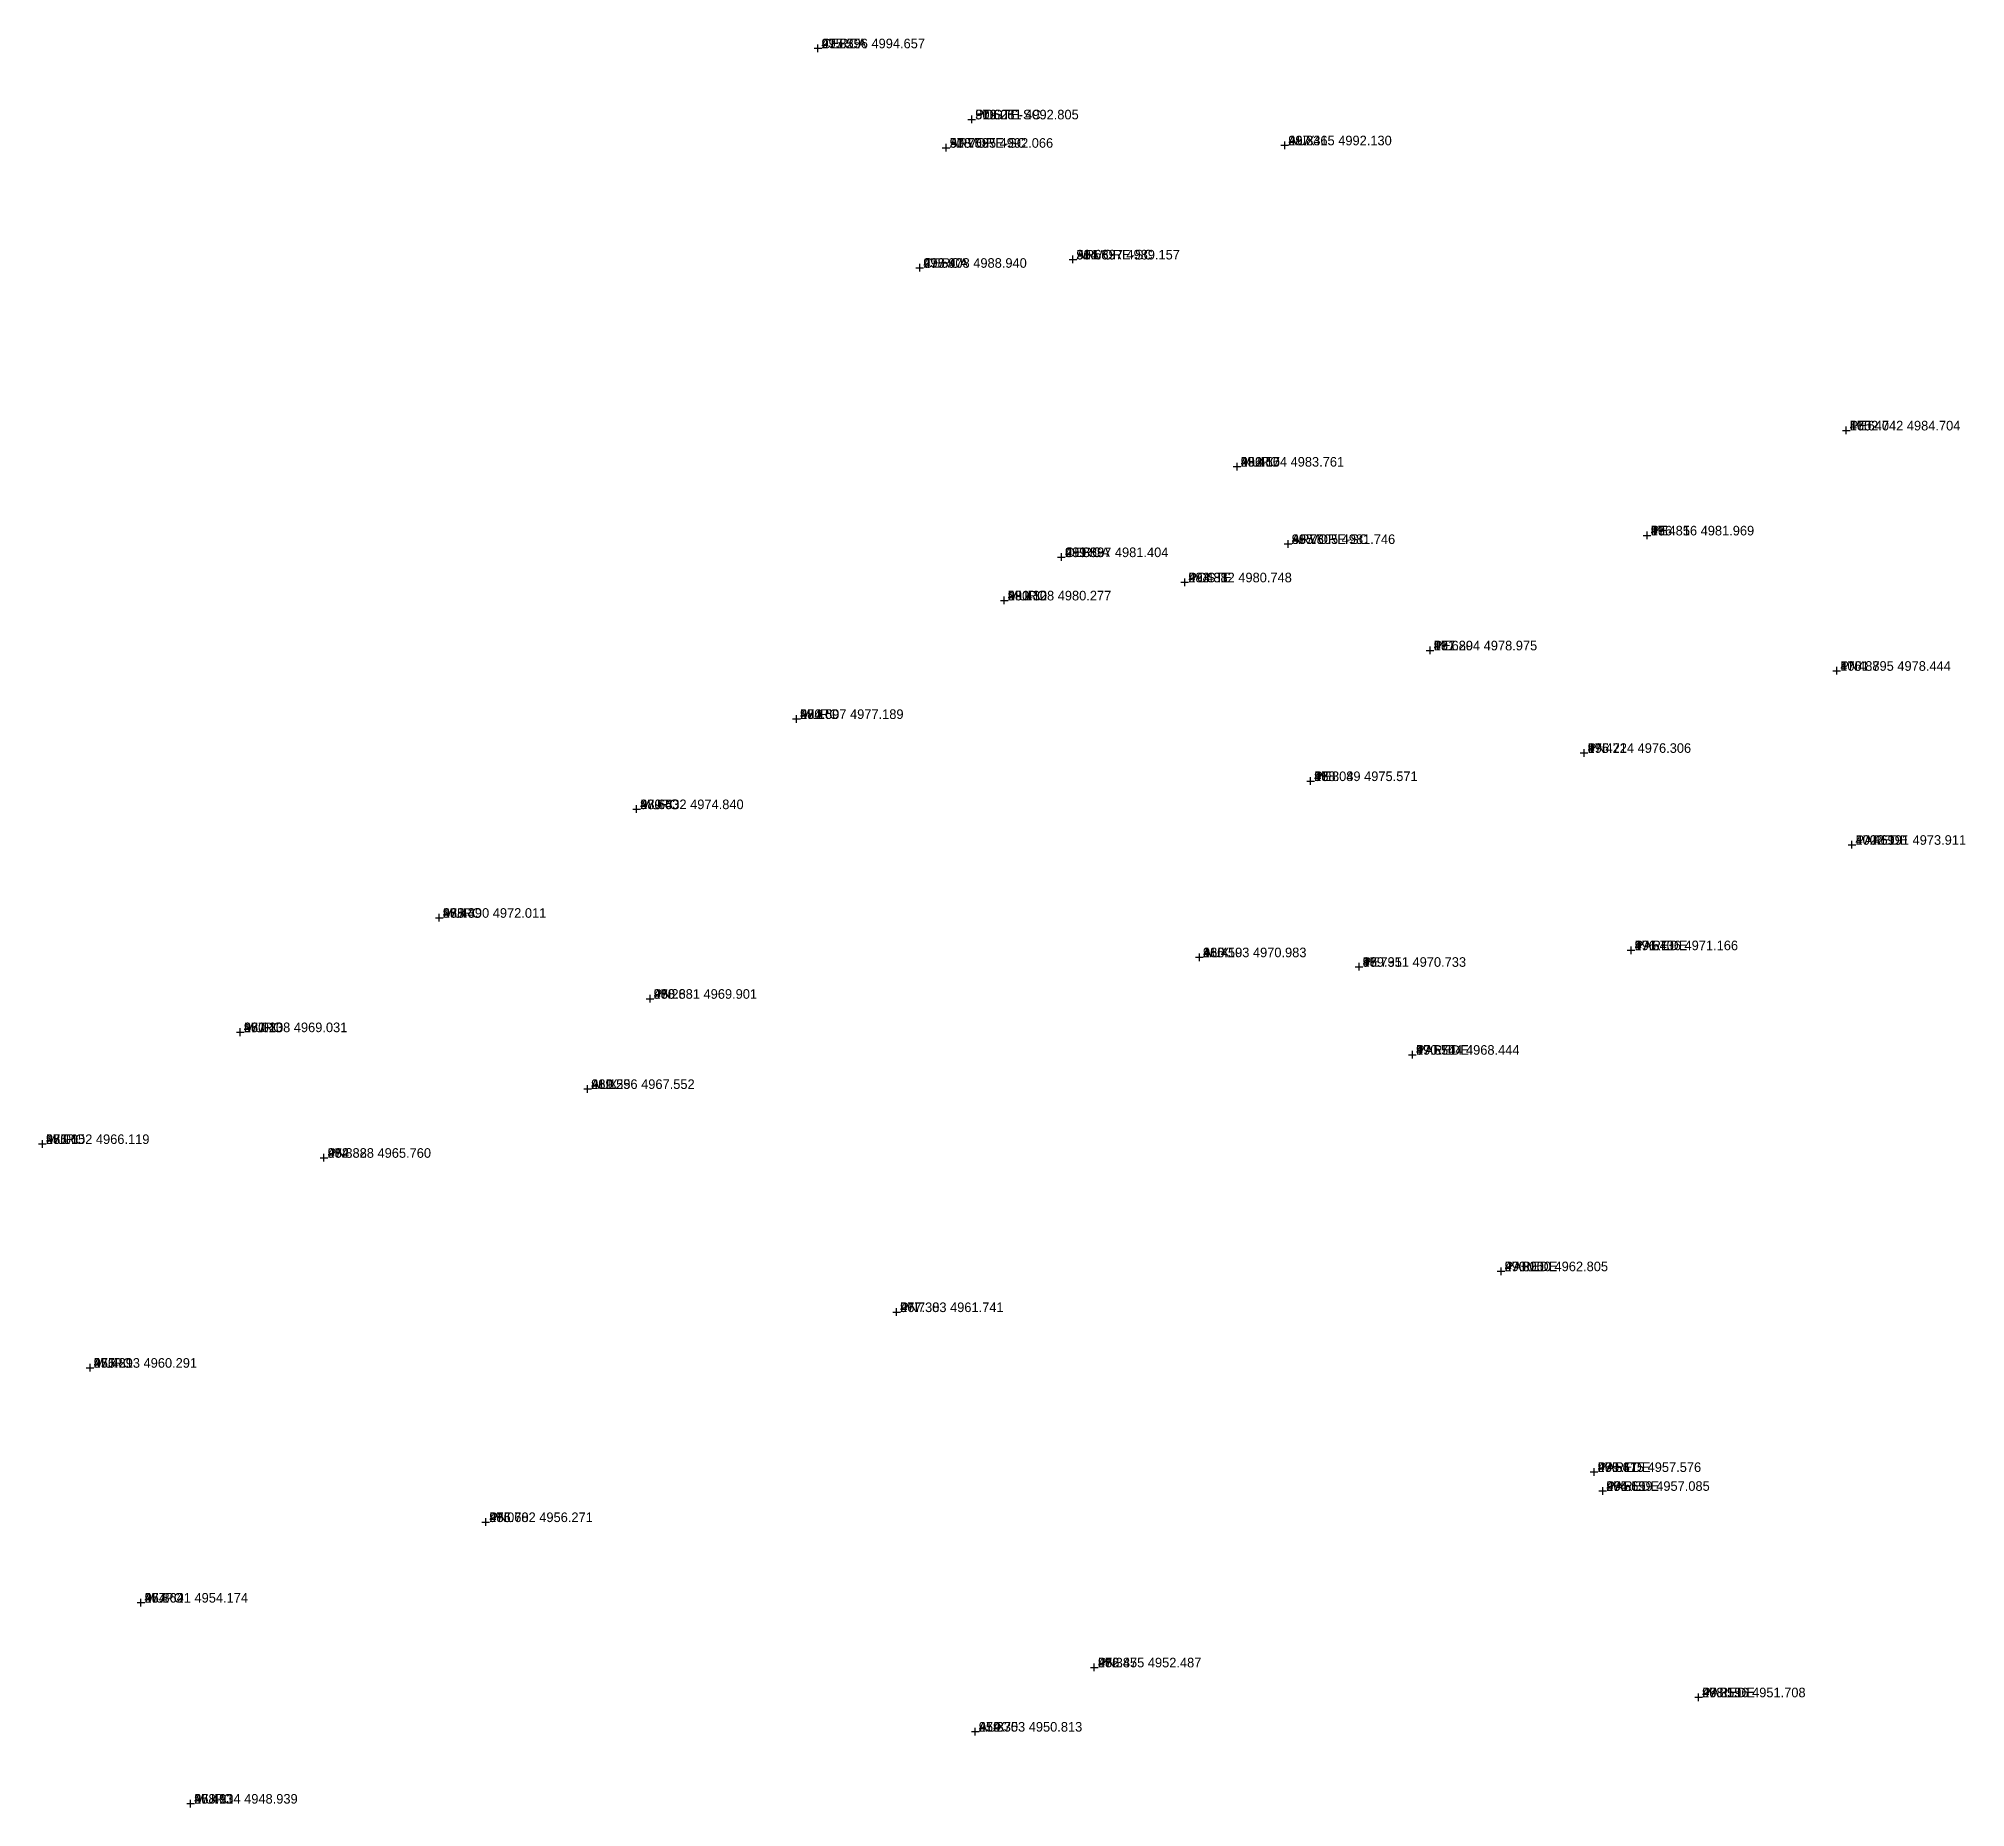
# Model space of a CAD drawing. Extents: x 955 to 1096, y 4914 to 5043.
# Drawn here: x 955 to 1005.1, y 4948.8 to 4994.9 of the extents above; entities that cross this region are included whole.
import ezdxf

# ---------------------------------------------------------------- set-up
doc = ezdxf.new("R2010")
doc.units = 0
doc.linetypes.add('1', pattern=[0])
doc.layers.get('0').update_dxf_attribs({"linetype": '1'})
doc.styles.add('STD', font='txt')

msp = doc.modelspace()

# ---------------------------------------------------------------- texts
at = {"layer": 'CO_ORDS', "color": 3, "style": 'STD'}
for s, p in [(' 975.256 4994.657', (975.2558, 4994.6567, 49.8589)), (' 979.261 4992.805', (979.2606, 4992.8052, 51.6079)), (' 978.595 4992.066', (978.5948, 4992.0661, 51.7076)), (' 987.415 4992.130', (987.4154, 4992.1298, 49.8363)), (' 977.908 4988.940', (977.9079, 4988.9399, 49.5468)), (' 981.897 4989.157', (981.8966, 4989.1566, 51.6634)), (' 1002.042 4984.704', (1002.042, 4984.7039, 47.6468)), (' 986.174 4983.761', (986.1741, 4983.761, 49.4562)), (' 996.856 4981.969', (996.8564, 4981.969, 47.4809)), (' 981.597 4981.404', (981.597, 4981.4042, 49.3877)), (' 987.505 4981.746', (987.5051, 4981.7461, 49.78)), (' 984.812 4980.748', (984.8123, 4980.7478, 49.4379)), (' 980.108 4980.277', (980.1081, 4980.2767, 49.4324)), (' 991.204 4978.975', (991.2043, 4978.9754, 47.6895)), (' 1001.795 4978.444', (1001.7946, 4978.4436, 47.4876)), (' 974.697 4977.189', (974.6973, 4977.1887, 49.1503)), (' 995.214 4976.306', (995.2139, 4976.3059, 47.4716)), (' 988.089 4975.571', (988.0893, 4975.5712, 47.8039)), (' 970.532 4974.840', (970.5322, 4974.8397, 48.6432)), (' 1002.191 4973.911', (1002.1909, 4973.9112, 47.4692)), (' 965.390 4972.011', (965.3904, 4972.0106, 48.4486)), (' 985.193 4970.983', (985.1932, 4970.9829, 48.4495)), (' 996.436 4971.166', (996.4363, 4971.1657, 47.5698)), (' 989.351 4970.733', (989.3509, 4970.7333, 47.791)), (' 970.881 4969.901', (970.8813, 4969.9011, 48.2632)), (' 960.208 4969.031', (960.2078, 4969.0312, 48.0135)), (' 990.744 4968.444', (990.7436, 4968.4435, 47.6501)), (' 969.256 4967.552', (969.2557, 4967.5518, 48.1593)), (' 955.052 4966.119', (955.0521, 4966.1188, 48.0151)), (' 962.388 4965.760', (962.3882, 4965.7596, 47.8823)), (' 993.050 4962.805', (993.0497, 4962.805, 47.8199)), (' 977.303 4961.741', (977.3035, 4961.7408, 47.7378)), (' 956.293 4960.291', (956.2934, 4960.2911, 47.481)), (' 995.475 4957.576', (995.4747, 4957.5765, 47.5607)), (' 995.699 4957.085', (995.6988, 4957.0848, 47.5549)), (' 966.602 4956.271', (966.602, 4956.2712, 47.0778)), (' 957.621 4954.174', (957.6205, 4954.1743, 46.8635)), (' 982.455 4952.487', (982.4554, 4952.487, 47.3872)), (' 998.196 4951.708', (998.1961, 4951.708, 47.3548)), (' 979.353 4950.813', (979.3529, 4950.8135, 47.3702)), (' 958.914 4948.939', (958.9141, 4948.9386, 46.4132))]:
    msp.add_text(s, height=0.25, dxfattribs=at).set_placement(p)
at = {"layer": 'CODE', "color": 3, "style": 'STD'}
for s, p in [(' CERCA', (975.2558, 4994.6567, 49.8589)), (' POSTE-SC', (979.2606, 4992.8052, 51.6079)), (' ARVORE-SC', (978.5948, 4992.0661, 51.7076)), (' AUX', (987.4154, 4992.1298, 49.8363)), (' CERCA', (977.9079, 4988.9399, 49.5468)), (' ARVORE-SC', (981.8966, 4989.1566, 51.6634)), (' PE', (1002.042, 4984.7039, 47.6468)), (' MURO', (986.1741, 4983.761, 49.4562)), (' PE', (996.8564, 4981.969, 47.4809)), (' CERCA', (981.597, 4981.4042, 49.3877)), (' ARVORE-SC', (987.5051, 4981.7461, 49.78)), (' POSTE', (984.8123, 4980.7478, 49.4379)), (' MURO', (980.1081, 4980.2767, 49.4324)), (' PE', (991.2043, 4978.9754, 47.6895)), (' PN', (1001.7946, 4978.4436, 47.4876)), (' MURO', (974.6973, 4977.1887, 49.1503)), (' PN', (995.2139, 4976.3059, 47.4716)), (' PE', (988.0893, 4975.5712, 47.8039)), (' MURO', (970.5322, 4974.8397, 48.6432)), (' PAREDE', (1002.1909, 4973.9112, 47.4692)), (' MURO', (965.3904, 4972.0106, 48.4486)), (' AUX', (985.1932, 4970.9829, 48.4495)), (' PAREDE', (996.4363, 4971.1657, 47.5698)), (' PE', (989.3509, 4970.7333, 47.791)), (' PN', (970.8813, 4969.9011, 48.2632)), (' MURO', (960.2078, 4969.0312, 48.0135)), (' PAREDE', (990.7436, 4968.4435, 47.6501)), (' AUX', (969.2557, 4967.5518, 48.1593)), (' MURO', (955.0521, 4966.1188, 48.0151)), (' PN', (962.3882, 4965.7596, 47.8823)), (' PAREDE', (993.0497, 4962.805, 47.8199)), (' PN', (977.3035, 4961.7408, 47.7378)), (' MURO', (956.2934, 4960.2911, 47.481)), (' PAREDE', (995.4747, 4957.5765, 47.5607)), (' PAREDE ', (995.6988, 4957.0848, 47.5549)), (' PN', (966.602, 4956.2712, 47.0778)), (' MURO', (957.6205, 4954.1743, 46.8635)), (' PN', (982.4554, 4952.487, 47.3872)), (' PAREDE ', (998.1961, 4951.708, 47.3548)), (' AUX', (979.3529, 4950.8135, 47.3702)), (' MURO', (958.9141, 4948.9386, 46.4132))]:
    msp.add_text(s, height=0.25, dxfattribs=at).set_placement(p)
at = {"layer": 'HEIGHT', "color": 3, "style": 'STD'}
for s, p in [(' 49.859', (975.2558, 4994.6567, 49.8589)), (' 51.608', (979.2606, 4992.8052, 51.6079)), (' 51.708', (978.5948, 4992.0661, 51.7076)), (' 49.836', (987.4154, 4992.1298, 49.8363)), (' 49.547', (977.9079, 4988.9399, 49.5468)), (' 51.663', (981.8966, 4989.1566, 51.6634)), (' 47.647', (1002.042, 4984.7039, 47.6468)), (' 49.456', (986.1741, 4983.761, 49.4562)), (' 47.481', (996.8564, 4981.969, 47.4809)), (' 49.388', (981.597, 4981.4042, 49.3877)), (' 49.780', (987.5051, 4981.7461, 49.78)), (' 49.438', (984.8123, 4980.7478, 49.4379)), (' 49.432', (980.1081, 4980.2767, 49.4324)), (' 47.689', (991.2043, 4978.9754, 47.6895)), (' 47.488', (1001.7946, 4978.4436, 47.4876)), (' 49.150', (974.6973, 4977.1887, 49.1503)), (' 47.472', (995.2139, 4976.3059, 47.4716)), (' 47.804', (988.0893, 4975.5712, 47.8039)), (' 48.643', (970.5322, 4974.8397, 48.6432)), (' 47.469', (1002.1909, 4973.9112, 47.4692)), (' 48.449', (965.3904, 4972.0106, 48.4486)), (' 48.450', (985.1932, 4970.9829, 48.4495)), (' 47.570', (996.4363, 4971.1657, 47.5698)), (' 47.791', (989.3509, 4970.7333, 47.791)), (' 48.263', (970.8813, 4969.9011, 48.2632)), (' 48.013', (960.2078, 4969.0312, 48.0135)), (' 47.650', (990.7436, 4968.4435, 47.6501)), (' 48.159', (969.2557, 4967.5518, 48.1593)), (' 48.015', (955.0521, 4966.1188, 48.0151)), (' 47.882', (962.3882, 4965.7596, 47.8823)), (' 47.820', (993.0497, 4962.805, 47.8199)), (' 47.738', (977.3035, 4961.7408, 47.7378)), (' 47.481', (956.2934, 4960.2911, 47.481)), (' 47.561', (995.4747, 4957.5765, 47.5607)), (' 47.555', (995.6988, 4957.0848, 47.5549)), (' 47.078', (966.602, 4956.2712, 47.0778)), (' 46.864', (957.6205, 4954.1743, 46.8635)), (' 47.387', (982.4554, 4952.487, 47.3872)), (' 47.355', (998.1961, 4951.708, 47.3548)), (' 47.370', (979.3529, 4950.8135, 47.3702)), (' 46.413', (958.9141, 4948.9386, 46.4132))]:
    msp.add_text(s, height=0.25, dxfattribs=at).set_placement(p)
at = {"layer": 'PT_ID', "color": 3, "style": 'STD'}
for s, p in [(' 297', (975.2558, 4994.6567, 49.8589)), (' 306', (979.2606, 4992.8052, 51.6079)), (' 303', (978.5948, 4992.0661, 51.7076)), (' 2', (987.4154, 4992.1298, 49.8363)), (' 298', (977.9079, 4988.9399, 49.5468)), (' 304', (981.8966, 4989.1566, 51.6634)), (' 165', (1002.042, 4984.7039, 47.6468)), (' 282', (986.1741, 4983.761, 49.4562)), (' 166', (996.8564, 4981.969, 47.4809)), (' 299', (981.597, 4981.4042, 49.3877)), (' 305', (987.5051, 4981.7461, 49.78)), (' 283', (984.8123, 4980.7478, 49.4379)), (' 281', (980.1081, 4980.2767, 49.4324)), (' 167', (991.2043, 4978.9754, 47.6895)), (' 175', (1001.7946, 4978.4436, 47.4876)), (' 280', (974.6973, 4977.1887, 49.1503)), (' 176', (995.2139, 4976.3059, 47.4716)), (' 168', (988.0893, 4975.5712, 47.8039)), (' 279', (970.5322, 4974.8397, 48.6432)), (' 172', (1002.1909, 4973.9112, 47.4692)), (' 278', (965.3904, 4972.0106, 48.4486)), (' 160', (985.1932, 4970.9829, 48.4495)), (' 171', (996.4363, 4971.1657, 47.5698)), (' 169', (989.3509, 4970.7333, 47.791)), (' 268', (970.8813, 4969.9011, 48.2632)), (' 277', (960.2078, 4969.0312, 48.0135)), (' 170', (990.7436, 4968.4435, 47.6501)), (' 261', (969.2557, 4967.5518, 48.1593)), (' 276', (955.0521, 4966.1188, 48.0151)), (' 284', (962.3882, 4965.7596, 47.8823)), (' 270', (993.0497, 4962.805, 47.8199)), (' 267', (977.3035, 4961.7408, 47.7378)), (' 275', (956.2934, 4960.2911, 47.481)), (' 269', (995.4747, 4957.5765, 47.5607)), (' 264', (995.6988, 4957.0848, 47.5549)), (' 285', (966.602, 4956.2712, 47.0778)), (' 274', (957.6205, 4954.1743, 46.8635)), (' 266', (982.4554, 4952.487, 47.3872)), (' 263', (998.1961, 4951.708, 47.3548)), (' 254', (979.3529, 4950.8135, 47.3702)), (' 273', (958.9141, 4948.9386, 46.4132))]:
    msp.add_text(s, height=0.25, dxfattribs=at).set_placement(p)

# ---------------------------------------------------------------- blocks, each defined once
blk = doc.blocks.new('CROSS')
at = {"color": 0}
for p, q in [((-50, 0), (50, 0)), ((0, -50), (0, 50))]:
    blk.add_line(p, q, dxfattribs=at)

# ---------------------------------------------------------------- block references
at = {"layer": 'POINT', "color": 2, "xscale": 0.002, "yscale": 0.002, "zscale": 0.002}
for p in [(975.2558, 4994.6567, 49.8589), (979.2606, 4992.8052, 51.6079), (978.5948, 4992.0661, 51.7076), (987.4154, 4992.1298, 49.8363), (981.8966, 4989.1566, 51.6634), (977.9079, 4988.9399, 49.5468), (1002.042, 4984.7039, 47.6468), (986.1741, 4983.761, 49.4562), (996.8564, 4981.969, 47.4809), (987.5051, 4981.7461, 49.78), (981.597, 4981.4042, 49.3877), (984.8123, 4980.7478, 49.4379), (980.1081, 4980.2767, 49.4324), (991.2043, 4978.9754, 47.6895), (1001.7946, 4978.4436, 47.4876), (974.6973, 4977.1887, 49.1503), (995.2139, 4976.3059, 47.4716), (988.0893, 4975.5712, 47.8039), (970.5322, 4974.8397, 48.6432), (1002.1909, 4973.9112, 47.4692), (965.3904, 4972.0106, 48.4486), (985.1932, 4970.9829, 48.4495), (996.4363, 4971.1657, 47.5698), (989.3509, 4970.7333, 47.791), (970.8813, 4969.9011, 48.2632), (960.2078, 4969.0312, 48.0135), (990.7436, 4968.4435, 47.6501), (969.2557, 4967.5518, 48.1593), (955.0521, 4966.1188, 48.0151), (962.3882, 4965.7596, 47.8823), (993.0497, 4962.805, 47.8199), (977.3035, 4961.7408, 47.7378), (956.2934, 4960.2911, 47.481), (995.4747, 4957.5765, 47.5607), (995.6988, 4957.0848, 47.5549), (966.602, 4956.2712, 47.0778), (957.6205, 4954.1743, 46.8635), (982.4554, 4952.487, 47.3872), (998.1961, 4951.708, 47.3548), (979.3529, 4950.8135, 47.3702), (958.9141, 4948.9386, 46.4132)]:
    msp.add_blockref('CROSS', p, dxfattribs=at)

msp.set_redraw_order([(e.dxf.handle, doc.entitydb.next_handle()) for e in msp.query("TEXT MTEXT ATTDEF DIMENSION ARC_DIMENSION")])  # texts and dimensions are drawn at this point

doc.saveas('drawing.dxf')
